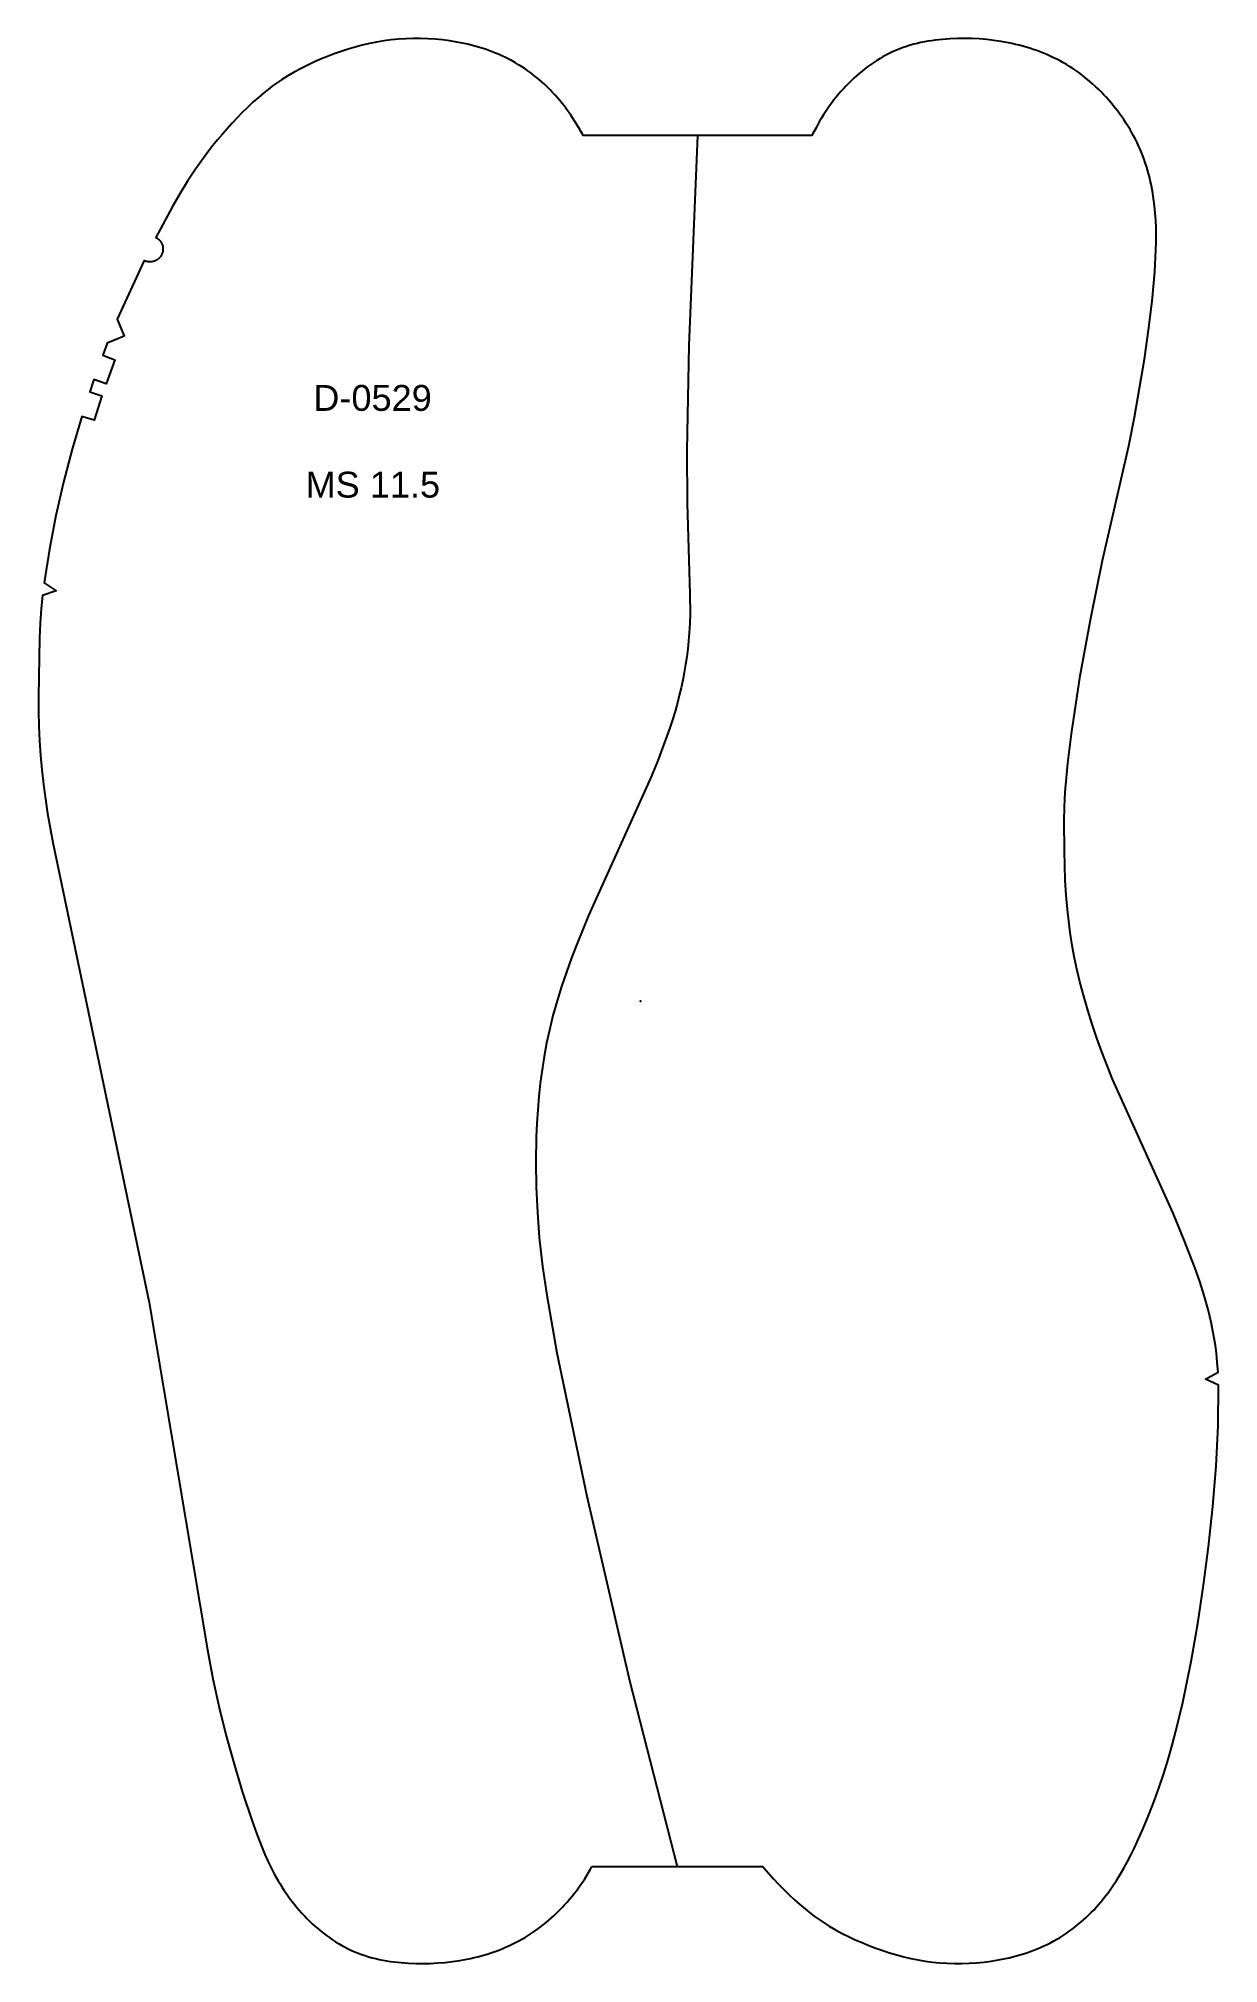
# Model space of a CAD drawing. Extents: x -397 to 4045, y -1309 to -990.
# Drawn here: x 953.6 to 1136.2, y -1308.9 to -1011.3 of the extents above; entities that cross this region are included whole.
import ezdxf

# ---------------------------------------------------------------- set-up
doc = ezdxf.new("R2010")
doc.units = 0
doc.layers.add('DEFAULT', color=7, linetype='CONTINUOUS')
doc.styles.add('ARIAL_REGULAR', font='arial.ttf')

msp = doc.modelspace()

# ---------------------------------------------------------------- texts
at = {"layer": 'DEFAULT', "color": 1, "style": 'ARIAL_REGULAR'}
for s, p in [('D-0529', (996.15, -1068.9, 5.51)), ('MS 11.5', (994.95, -1082.31, 5.51))]:
    msp.add_text(s, height=4, dxfattribs=at).set_placement(p)

# ---------------------------------------------------------------- linework, layer by layer
at = {"layer": 'DEFAULT'}
msp.add_lwpolyline([(1039.24, -1293.94), (1065.65, -1293.94), (1065.83, -1294.15), (1067.34, -1295.85), (1068.12, -1296.68), (1068.91, -1297.5), (1069.72, -1298.3), (1070.55, -1299.08), (1071.39, -1299.83), (1072.26, -1300.56), (1073.15, -1301.26), (1073.6, -1301.6), (1074.06, -1301.93), (1074.52, -1302.25), (1075, -1302.57), (1075.95, -1303.17), (1076.93, -1303.74), (1077.93, -1304.28), (1078.95, -1304.78), (1079.98, -1305.27), (1081.02, -1305.72), (1082.08, -1306.15), (1083.14, -1306.56), (1084.21, -1306.94), (1085.29, -1307.29), (1086.38, -1307.62), (1087.47, -1307.91), (1088.58, -1308.17), (1089.69, -1308.39), (1090.8, -1308.58), (1091.93, -1308.73), (1093.06, -1308.84), (1094.19, -1308.91), (1095.32, -1308.94), (1096.46, -1308.94), (1097.59, -1308.9), (1098.73, -1308.82), (1099.86, -1308.72), (1100.99, -1308.57), (1102.11, -1308.39), (1103.23, -1308.17), (1103.78, -1308.05), (1104.33, -1307.92), (1104.88, -1307.77), (1105.43, -1307.62), (1105.97, -1307.45), (1106.51, -1307.28), (1107.04, -1307.09), (1107.57, -1306.9), (1108.1, -1306.69), (1108.62, -1306.46), (1109.14, -1306.23), (1109.65, -1305.99), (1110.16, -1305.73), (1110.66, -1305.46), (1111.15, -1305.19), (1111.64, -1304.9), (1112.12, -1304.6), (1112.6, -1304.28), (1113.06, -1303.96), (1113.52, -1303.63), (1113.98, -1303.29), (1114.42, -1302.93), (1114.86, -1302.57), (1115.29, -1302.2), (1115.71, -1301.82), (1116.12, -1301.43), (1116.52, -1301.03), (1116.91, -1300.62), (1117.29, -1300.2), (1117.66, -1299.78), (1118.03, -1299.34), (1118.39, -1298.9), (1118.73, -1298.45), (1119.07, -1298), (1119.73, -1297.07), (1120.36, -1296.13), (1120.96, -1295.16), (1121.53, -1294.18), (1122.08, -1293.18), (1122.61, -1292.17), (1123.11, -1291.16), (1123.59, -1290.13), (1124.51, -1288.06), (1125.37, -1285.95), (1126.18, -1283.83), (1126.95, -1281.7), (1127.68, -1279.55), (1128.36, -1277.38), (1128.98, -1275.2), (1129.56, -1273.01), (1130.62, -1268.59), (1131.92, -1262.25), (1132.96, -1256.36), (1133.85, -1250.44), (1134.59, -1244.51), (1135.3, -1238.28), (1135.8, -1232.04), (1136.09, -1225.78), (1136.15, -1219.52), (1134.12, -1218.6), (1136.08, -1217.52), (1135.97, -1216.02), (1135.82, -1214.53), (1135.68, -1213.4), (1135.5, -1212.28), (1135.3, -1211.16), (1135.08, -1210.05), (1134.83, -1208.94), (1134.56, -1207.84), (1134.26, -1206.74), (1133.95, -1205.65), (1133.26, -1203.49), (1132.5, -1201.35), (1130.86, -1197.12), (1129.12, -1192.92), (1119.78, -1172.23), (1118.93, -1170.13), (1118.12, -1168.01), (1117.34, -1165.88), (1116.61, -1163.73), (1115.93, -1161.56), (1115.3, -1159.38), (1114.72, -1157.19), (1114.2, -1154.98), (1113.85, -1153.28), (1113.54, -1151.58), (1113.23, -1149.57), (1112.99, -1147.79), (1112.79, -1146.01), (1112.6, -1143.75), (1112.46, -1141.48), (1112.31, -1136.94), (1112.29, -1132.4), (1112.34, -1130.13), (1112.46, -1127.87), (1112.63, -1125.61), (1112.86, -1123.35), (1113.43, -1118.84), (1114.77, -1109.86), (1116.4, -1100.93), (1118.22, -1092.03), (1122.27, -1074.33), (1123.15, -1069.88), (1124.7, -1060.93), (1125.35, -1056.43), (1125.89, -1051.93), (1126.28, -1047.4), (1126.42, -1045.14), (1126.5, -1042.87), (1126.51, -1041.73), (1126.49, -1040.6), (1126.45, -1039.46), (1126.37, -1038.33), (1126.26, -1037.2), (1126.12, -1036.07), (1125.94, -1034.95), (1125.73, -1033.83), (1125.6, -1033.28), (1125.47, -1032.73), (1125.33, -1032.18), (1125.17, -1031.63), (1125.01, -1031.09), (1124.83, -1030.55), (1124.65, -1030.02), (1124.45, -1029.49), (1124.24, -1028.96), (1124.02, -1028.44), (1123.79, -1027.92), (1123.55, -1027.41), (1123.29, -1026.91), (1123.03, -1026.4), (1122.76, -1025.91), (1122.47, -1025.41), (1122.18, -1024.93), (1121.88, -1024.45), (1121.57, -1023.97), (1121.24, -1023.5), (1120.91, -1023.04), (1120.58, -1022.58), (1120.23, -1022.13), (1119.87, -1021.69), (1119.51, -1021.25), (1119.14, -1020.82), (1118.76, -1020.4), (1118.37, -1019.98), (1117.98, -1019.57), (1117.57, -1019.17), (1117.16, -1018.78), (1116.74, -1018.4), (1116.32, -1018.02), (1115.89, -1017.65), (1115.45, -1017.3), (1115, -1016.95), (1114.54, -1016.61), (1114.08, -1016.29), (1113.61, -1015.97), (1113.13, -1015.66), (1112.65, -1015.37), (1112.16, -1015.09), (1111.66, -1014.81), (1111.16, -1014.55), (1110.65, -1014.3), (1110.14, -1014.06), (1109.62, -1013.83), (1109.09, -1013.61), (1108.57, -1013.41), (1108.03, -1013.21), (1107.5, -1013.02), (1106.96, -1012.84), (1106.41, -1012.68), (1105.87, -1012.52), (1105.32, -1012.37), (1104.77, -1012.24), (1104.21, -1012.11), (1103.66, -1012), (1102.55, -1011.79), (1101.42, -1011.63), (1100.3, -1011.5), (1099.17, -1011.41), (1098.03, -1011.35), (1096.9, -1011.33), (1095.76, -1011.34), (1094.62, -1011.39), (1093.48, -1011.47), (1092.91, -1011.52), (1092.34, -1011.59), (1091.78, -1011.67), (1091.22, -1011.75), (1090.66, -1011.85), (1090.11, -1011.97), (1089.55, -1012.09), (1089.01, -1012.23), (1088.46, -1012.38), (1087.92, -1012.55), (1087.39, -1012.73), (1086.86, -1012.92), (1086.34, -1013.13), (1085.82, -1013.36), (1085.31, -1013.6), (1084.81, -1013.86), (1084.31, -1014.13), (1083.82, -1014.41), (1083.33, -1014.71), (1082.86, -1015.02), (1082.39, -1015.34), (1081.93, -1015.67), (1081.47, -1016.01), (1081.02, -1016.36), (1080.59, -1016.73), (1080.16, -1017.1), (1079.73, -1017.49), (1079.32, -1017.88), (1078.92, -1018.28), (1078.52, -1018.69), (1078.14, -1019.1), (1077.76, -1019.53), (1077.39, -1019.96), (1077.03, -1020.4), (1076.68, -1020.84), (1076.33, -1021.29), (1076, -1021.75), (1075.67, -1022.22), (1075.36, -1022.69), (1075.05, -1023.16), (1074.75, -1023.64), (1074.46, -1024.13), (1073.9, -1025.12), (1073.37, -1026.12), (1073.27, -1026.33), (1037.91, -1026.33), (1037.79, -1026.1), (1037.21, -1025.12), (1036.61, -1024.15), (1035.99, -1023.2), (1035.33, -1022.28), (1034.99, -1021.82), (1034.64, -1021.37), (1034.28, -1020.93), (1033.92, -1020.5), (1033.54, -1020.07), (1033.16, -1019.66), (1032.77, -1019.25), (1032.37, -1018.85), (1031.96, -1018.46), (1031.54, -1018.07), (1031.11, -1017.7), (1030.68, -1017.34), (1030.23, -1016.99), (1029.78, -1016.65), (1029.32, -1016.31), (1028.85, -1015.99), (1028.37, -1015.68), (1027.89, -1015.38), (1027.4, -1015.09), (1026.91, -1014.81), (1026.41, -1014.54), (1025.9, -1014.29), (1025.39, -1014.04), (1024.87, -1013.81), (1024.35, -1013.59), (1023.83, -1013.38), (1023.3, -1013.18), (1022.76, -1013), (1022.22, -1012.82), (1021.68, -1012.66), (1021.13, -1012.5), (1020.58, -1012.36), (1020.03, -1012.23), (1019.48, -1012.1), (1018.36, -1011.88), (1017.24, -1011.7), (1016.11, -1011.56), (1014.98, -1011.45), (1013.84, -1011.38), (1012.71, -1011.34), (1011.57, -1011.33), (1010.44, -1011.37), (1009.31, -1011.44), (1008.18, -1011.55), (1007.06, -1011.69), (1005.94, -1011.88), (1004.83, -1012.11), (1003.73, -1012.36), (1002.63, -1012.66), (1001.54, -1012.98), (1000.46, -1013.34), (999.39, -1013.72), (998.33, -1014.12), (997.27, -1014.55), (996.23, -1015.01), (995.2, -1015.49), (994.19, -1016), (993.19, -1016.54), (992.21, -1017.11), (991.25, -1017.71), (990.78, -1018.02), (990.31, -1018.34), (989.85, -1018.67), (989.4, -1019.01), (988.51, -1019.71), (987.65, -1020.44), (986.8, -1021.2), (985.97, -1021.98), (985.16, -1022.78), (984.37, -1023.6), (983.59, -1024.43), (982.08, -1026.13), (981.35, -1026.99), (980.63, -1027.87), (979.93, -1028.76), (979.25, -1029.67), (978.58, -1030.59), (977.93, -1031.52), (977.3, -1032.46), (976.69, -1033.41), (975.51, -1035.35), (974.38, -1037.32), (971.81, -1042.09), (971.87, -1042.13), (971.93, -1042.16), (971.99, -1042.2), (972.05, -1042.24), (972.11, -1042.28), (972.16, -1042.32), (972.21, -1042.37), (972.27, -1042.41), (972.31, -1042.46), (972.36, -1042.51), (972.41, -1042.56), (972.45, -1042.62), (972.5, -1042.67), (972.54, -1042.73), (972.58, -1042.79), (972.61, -1042.85), (972.65, -1042.91), (972.68, -1042.97), (972.71, -1043.03), (972.74, -1043.09), (972.76, -1043.16), (972.79, -1043.22), (972.81, -1043.29), (972.83, -1043.36), (972.85, -1043.42), (972.86, -1043.49), (972.87, -1043.56), (972.88, -1043.63), (972.89, -1043.7), (972.89, -1043.77), (972.9, -1043.84), (972.9, -1043.91), (972.89, -1043.98), (972.89, -1044.05), (972.88, -1044.12), (972.87, -1044.19), (972.86, -1044.25), (972.85, -1044.32), (972.83, -1044.39), (972.81, -1044.46), (972.79, -1044.52), (972.76, -1044.59), (972.74, -1044.65), (972.71, -1044.72), (972.68, -1044.78), (972.65, -1044.84), (972.61, -1044.9), (972.58, -1044.96), (972.54, -1045.02), (972.5, -1045.07), (972.45, -1045.13), (972.41, -1045.18), (972.36, -1045.23), (972.31, -1045.28), (972.26, -1045.33), (972.21, -1045.38), (972.16, -1045.42), (972.1, -1045.47), (972.05, -1045.51), (971.99, -1045.55), (971.93, -1045.58), (971.87, -1045.62), (971.81, -1045.65), (971.75, -1045.68), (971.68, -1045.71), (971.62, -1045.74), (971.55, -1045.76), (971.49, -1045.78), (971.42, -1045.8), (971.35, -1045.82), (971.29, -1045.83), (971.22, -1045.85), (971.15, -1045.86), (971.08, -1045.86), (971.01, -1045.87), (970.94, -1045.87), (970.87, -1045.87), (970.8, -1045.87), (970.73, -1045.87), (970.66, -1045.86), (970.59, -1045.85), (970.53, -1045.84), (970.46, -1045.82), (970.39, -1045.81), (970.32, -1045.79), (970.26, -1045.77), (970.19, -1045.74), (970.13, -1045.72), (970.06, -1045.69), (970, -1045.66), (965.81, -1054.74), (966.89, -1057.34), (964.29, -1058.44), (963.57, -1060.3), (965.44, -1061.01), (964.09, -1064.72), (962.2, -1064.06), (961.56, -1065.96), (963.46, -1066.59), (962.27, -1070.35), (960.35, -1069.77), (958.86, -1074.83), (957.53, -1079.94), (956.35, -1085.08), (955.34, -1090.26), (954.5, -1095.47), (956.36, -1096.7), (954.27, -1097.46), (954.08, -1099.48), (953.92, -1101.74), (953.82, -1104.01), (953.64, -1113.09), (953.65, -1115.36), (953.7, -1117.63), (953.8, -1119.89), (953.95, -1122.16), (954.15, -1124.42), (954.4, -1126.68), (954.71, -1128.93), (955.05, -1131.17), (955.84, -1135.64), (970.77, -1206.73), (979.77, -1260.47), (980.63, -1264.92), (981.59, -1269.36), (982.69, -1273.77), (983.89, -1278.14), (985.21, -1282.49), (986.63, -1286.8), (987.4, -1288.94), (988.22, -1291.06), (988.67, -1292.1), (989.13, -1293.13), (989.63, -1294.15), (990.15, -1295.16), (990.71, -1296.15), (991, -1296.63), (991.3, -1297.11), (991.61, -1297.59), (991.93, -1298.06), (992.25, -1298.52), (992.59, -1298.98), (992.93, -1299.43), (993.28, -1299.88), (993.64, -1300.32), (994.01, -1300.75), (994.39, -1301.17), (994.78, -1301.59), (995.17, -1302), (995.58, -1302.4), (995.99, -1302.79), (996.41, -1303.17), (996.84, -1303.55), (997.28, -1303.91), (997.72, -1304.26), (998.18, -1304.61), (998.64, -1304.94), (999.11, -1305.26), (999.59, -1305.57), (1000.07, -1305.86), (1000.56, -1306.15), (1001.06, -1306.42), (1001.56, -1306.67), (1002.07, -1306.91), (1002.59, -1307.14), (1003.11, -1307.35), (1003.64, -1307.55), (1004.18, -1307.73), (1004.71, -1307.89), (1005.26, -1308.05), (1005.81, -1308.18), (1006.36, -1308.31), (1006.91, -1308.42), (1007.47, -1308.52), (1008.03, -1308.61), (1008.6, -1308.69), (1009.16, -1308.75), (1009.73, -1308.81), (1010.87, -1308.89), (1012.01, -1308.93), (1013.15, -1308.94), (1014.29, -1308.92), (1015.42, -1308.86), (1016.55, -1308.77), (1017.68, -1308.65), (1018.8, -1308.48), (1019.91, -1308.28), (1020.47, -1308.16), (1021.02, -1308.04), (1021.57, -1307.9), (1022.12, -1307.75), (1022.67, -1307.6), (1023.21, -1307.43), (1023.75, -1307.26), (1024.29, -1307.07), (1024.82, -1306.87), (1025.35, -1306.66), (1025.87, -1306.44), (1026.39, -1306.21), (1026.9, -1305.97), (1027.41, -1305.72), (1027.92, -1305.46), (1028.41, -1305.19), (1028.9, -1304.91), (1029.39, -1304.61), (1029.86, -1304.31), (1030.33, -1303.99), (1030.8, -1303.66), (1031.25, -1303.32), (1031.7, -1302.98), (1032.14, -1302.62), (1032.57, -1302.25), (1033, -1301.88), (1033.42, -1301.5), (1033.83, -1301.1), (1034.23, -1300.7), (1034.62, -1300.29), (1035.01, -1299.88), (1035.39, -1299.45), (1035.76, -1299.02), (1036.13, -1298.58), (1036.48, -1298.14), (1036.83, -1297.69), (1037.17, -1297.23), (1037.5, -1296.77), (1037.82, -1296.3), (1038.13, -1295.83), (1038.43, -1295.35), (1038.73, -1294.86), (1039.01, -1294.37)], close=True, dxfattribs=at)
msp.add_lwpolyline([(1055.59, -1026.33), (1054.21, -1058.79), (1053.93, -1075.02), (1053.98, -1083.15), (1054.4, -1097.26), (1054.42, -1100.25), (1054.38, -1101.75), (1054.3, -1103.24), (1054.2, -1104.46), (1054.08, -1105.69), (1053.92, -1106.91), (1053.74, -1108.12), (1053.53, -1109.33), (1053.29, -1110.54), (1053.03, -1111.74), (1052.75, -1112.93), (1052.41, -1114.23), (1052.04, -1115.52), (1051.64, -1116.8), (1051.23, -1118.07), (1050.33, -1120.6), (1049.36, -1123.11), (1048.34, -1125.59), (1038.73, -1146.93), (1036.95, -1151.27), (1036.1, -1153.46), (1035.3, -1155.67), (1034.55, -1157.89), (1033.85, -1160.12), (1033.22, -1162.38), (1032.66, -1164.65), (1032.23, -1166.68), (1031.85, -1168.72), (1031.53, -1170.77), (1031.26, -1172.83), (1031.04, -1174.9), (1030.87, -1176.97), (1030.73, -1179.05), (1030.64, -1181.13), (1030.57, -1185.03), (1030.62, -1188.93), (1030.8, -1192.82), (1031.1, -1196.7), (1031.61, -1201.18), (1032.25, -1205.64), (1033.81, -1214.53), (1038.45, -1236.68), (1045.13, -1265.39), (1052.45, -1293.94)], dxfattribs=at)
at = {"layer": 'DEFAULT', "color": 4}
msp.add_point((1046.78, -1160.14), dxfattribs=at)

msp.set_redraw_order([(e.dxf.handle, doc.entitydb.next_handle()) for e in msp.query("TEXT MTEXT ATTDEF DIMENSION ARC_DIMENSION")])  # texts and dimensions are drawn at this point

doc.saveas('drawing.dxf')
